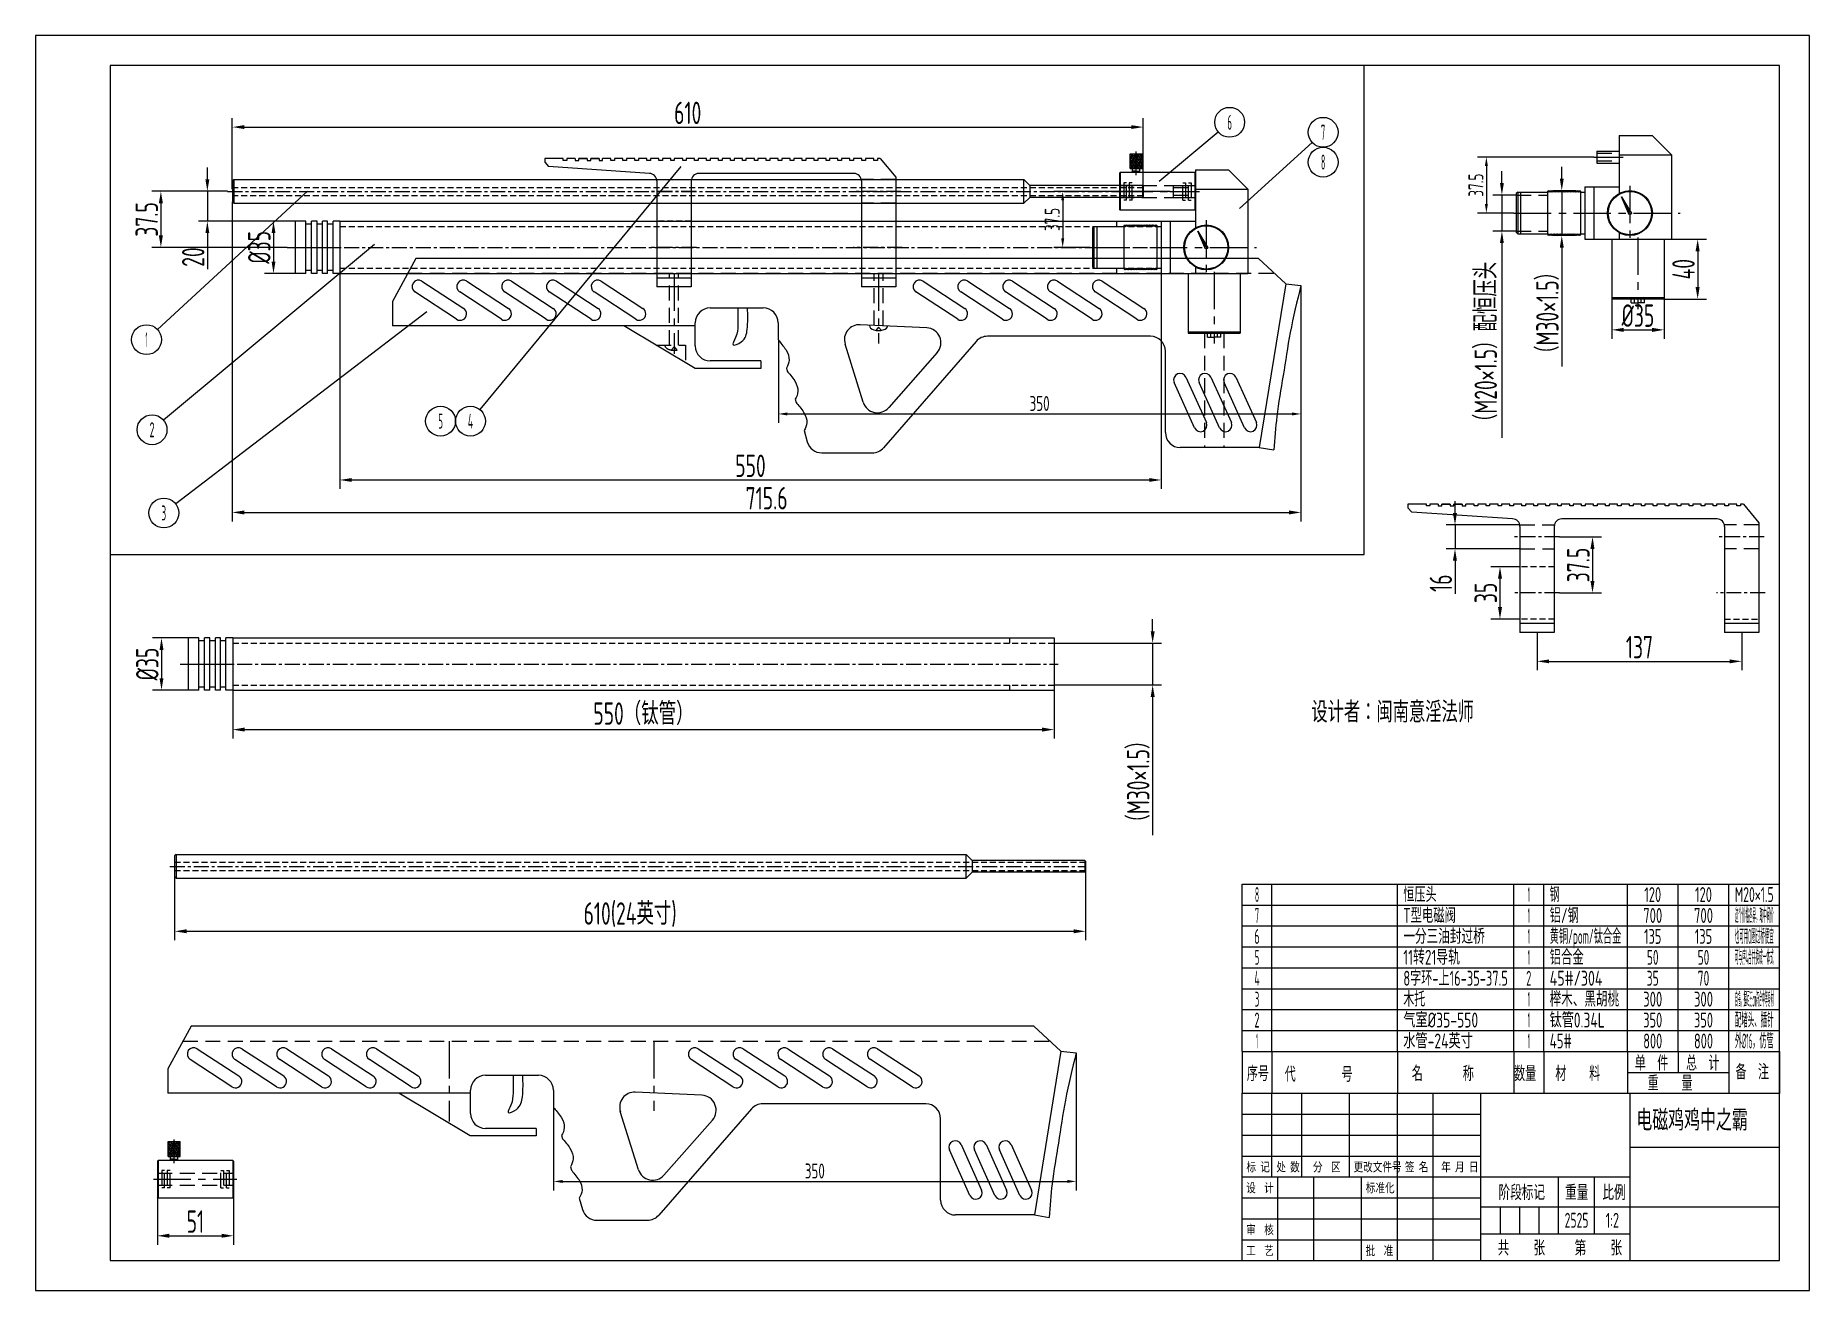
# Model space of a CAD drawing. Header units: millimetres. Extents: x 0 to 1188, y 0 to 840.
import ezdxf
from ezdxf.enums import TextEntityAlignment as Align

# ---------------------------------------------------------------- set-up
doc = ezdxf.new("R2010")
doc.units = ezdxf.units.MM
doc.header["$LTSCALE"] = 20
doc.linetypes.add('F', pattern=[0.75, 0.5, -0.25])
doc.linetypes.add('G', pattern=[2, 1.25, -0.25, 0.25, -0.25])
for name, color, linetype in [('01', 7, 'Continuous'), ('02', 1, 'Continuous'), ('04', 2, 'F'), ('05', 4, 'G'), ('08', 7, 'Continuous'), ('11', 3, 'G'), ('13', 3, 'G')]:
    doc.layers.add(name, color=color, linetype=linetype)
doc.styles.get("Standard").update_dxf_attribs({"font": 'isocp', "width": 0.707, "bigfont": 'intecad.shx'})
doc.dimstyles.new('INTE', dxfattribs={"dimscale": 2, "dimtxt": 7.5, "dimasz": 4, "dimexe": 3, "dimexo": 0, "dimgap": 1, "dimtad": 1, "dimdec": 1, "dimdsep": 46, "dimtxsty": 'Standard', "dimcen": 0, "dimclrd": 1, "dimclre": 1, "dimclrt": 3, "dimaunit": 1, "dimadec": 0, "dimazin": 0, "dimtfac": 1, "dimtdec": 1, "dimtmove": 0, "dimatfit": 0, "dimfxl": 1, "dimtfillclr": 3, "dimarcsym": 0})

msp = doc.modelspace()

# ---------------------------------------------------------------- texts
at = {"layer": '11'}
for s, height, width, p, p2 in [('6', 10, 0.520483, (798.13, 776.91), (801.25, 776.91)), ('7', 10, 0.514182, (860.86, 770.22), (863.69, 770.22)), ('8', 10, 0.514182, (860.86, 750.22), (863.69, 750.22)), ('1', 10, 0.404, (73.66, 631.41), (75.08, 631.41)), ('5', 10, 0.527686, (269.73, 576.87), (272.85, 576.87)), ('4', 10, 0.543846, (289.52, 576.87), (293.06, 576.87)), ('2', 10, 0.562593, (76.35, 571.13), (79.78, 571.13)), ('3', 10, 0.527686, (84.39, 515.41), (87.51, 515.41)), ('8', 10, 0.514182, (816.59, 260), (819.41, 260)), ('恒压头', 10, 0.681037, (916, 260), (938.32, 260)), ('1', 10, 0.404, (999.29, 260), (1000.71, 260)), ('钢', 10, 0.632579, (1014, 260), (1020.68, 260)), ('120', 10, 0.646427, (1077.34, 260), (1088.66, 260)), ('120', 10, 0.646427, (1111.34, 260), (1122.66, 260)), ('M20×1.5', 10, 0.544287, (1138, 260), (1164, 260)), ('7', 10, 0.514182, (816.59, 246), (819.41, 246)), ('T型电磁阀', 10, 0.686304, (916, 246), (951.17, 246)), ('1', 10, 0.404, (999.29, 246), (1000.71, 246)), ('铝/钢', 10, 0.68188, (1014, 246), (1033.55, 246)), ('700', 10, 0.652637, (1076.63, 246), (1089.37, 246)), ('700', 10, 0.652637, (1110.63, 246), (1123.37, 246)), ('这个价格各异，取中间价', 10, 0.213174, (1138, 246), (1164, 246)), ('6', 10, 0.600695, (816.2, 232), (819.8, 232)), ('一分三油封过桥', 10, 0.698613, (916, 232), (970.53, 232)), ('1', 10, 0.404, (999.29, 232), (1000.71, 232)), ('黄铜/pom/钛合金', 10, 0.518607, (1014, 232), (1062, 232)), ('135', 10, 0.647801, (1077.2, 232), (1088.8, 232)), ('135', 10, 0.647801, (1111.2, 232), (1122.8, 232)), ('也可用O圈过桥便宜', 10, 0.270416, (1138, 232), (1164, 232)), ('5', 10, 0.527686, (816.44, 218), (819.56, 218)), ('11转21导轨', 10, 0.68777, (916, 218), (953.93, 218)), ('1', 10, 0.404, (999.29, 218), (1000.71, 218)), ('铝合金', 10, 0.685397, (1014, 218), (1036.85, 218)), ('50', 10, 0.622213, (1079.11, 218), (1086.89, 218)), ('50', 10, 0.622213, (1113.11, 218), (1120.89, 218)), ('可与序4合并换成一体式', 10, 0.218623, (1138, 218), (1164, 218)), ('4', 10, 0.543846, (816.23, 204), (819.77, 204)), ('8字环-上16-35-37.5', 10, 0.634935, (916, 204), (986, 204)), ('2', 10, 0.562593, (998.28, 204), (1001.72, 204)), ('45#/304', 10, 0.686408, (1014, 204), (1049.35, 204)), ('35', 10, 0.624881, (1078.97, 204), (1087.03, 204)), ('70', 10, 0.622213, (1113.11, 204), (1120.89, 204)), ('3', 10, 0.527686, (816.44, 190), (819.56, 190)), ('木托', 10, 0.682621, (916, 190), (930.66, 190)), ('1', 10, 0.404, (999.29, 190), (1000.71, 190)), ('榉木、黑胡桃', 10, 0.702058, (1014, 190), (1060.49, 190)), ('300', 10, 0.652637, (1076.63, 190), (1089.37, 190)), ('300', 10, 0.652637, (1110.63, 190), (1123.37, 190)), ('自撸，握距35cm符合中等身材', 10, 0.172436, (1138, 190), (1164, 190)), ('2', 10, 0.562593, (816.28, 176), (819.72, 176)), ('气室%%C35-550', 10, 0.698786, (916, 176), (966.12, 176)), ('1', 10, 0.404, (999.29, 176), (1000.71, 176)), ('钛管0.34L', 10, 0.700792, (1014, 176), (1050.95, 176)), ('350', 10, 0.652637, (1076.63, 176), (1089.37, 176)), ('350', 10, 0.652637, (1110.63, 176), (1123.37, 176)), ('配堵头、插针', 10, 0.39315, (1138, 176), (1164, 176)), ('1', 10, 0.404, (817.29, 162), (818.71, 162)), ('水管-24英寸', 10, 0.704028, (916, 162), (962.52, 162)), ('1', 10, 0.404, (999.29, 162), (1000.71, 162)), ('45#', 10, 0.659867, (1014, 162), (1028.85, 162)), ('800', 10, 0.652637, (1076.63, 162), (1089.37, 162)), ('800', 10, 0.652637, (1110.63, 162), (1123.37, 162)), ('外%%c16，仿管', 10, 0.404593, (1138, 162), (1164, 162)), ('电磁鸡鸡中之霸', 14, 0.691723, (1072, 107), (1146.69, 107)), ('2525', 10, 0.594481, (1024, 42), (1040, 42)), ('1:2', 10, 0.63179, (1051.55, 42), (1060.45, 42))]:
    msp.add_text(s, height=height, dxfattribs=dict(at, width=width)).set_placement(p, p2, align=Align.FIT)
at = {"layer": '11', "insert": (854.42, 380.13), "char_height": 14, "attachment_point": 7}
msp.add_mtext('设计者：闽南意淫法师', dxfattribs=at)

# ---------------------------------------------------------------- blocks, each defined once
blk = doc.blocks.new('*U1', base_point=(-44.58, 177.6))
at = {"layer": '01'}
for p, q in [((-224.58, 233.6), (-44.58, 233.6)), ((-224.58, 177.6), (-224.58, 233.6)), ((-214.58, 205.6), (-214.58, 233.6)), ((-204.58, 205.6), (-204.58, 233.6)), ((-188.58, 205.6), (-188.58, 233.6)), ((-172.58, 177.6), (-172.58, 233.6)), ((-160.58, 177.6), (-160.58, 233.6)), ((-144.58, 177.6), (-144.58, 233.6)), ((-94.58, 177.6), (-94.58, 233.6)), ((-44.58, 177.6), (-44.58, 233.6)), ((-94.58, 215.6), (-44.58, 215.6)), ((-224.58, 205.6), (-94.58, 205.6)), ((-212.58, 177.6), (-212.58, 205.6)), ((-200.58, 177.6), (-200.58, 205.6)), ((-184.58, 177.6), (-184.58, 205.6)), ((-118.58, 186.6), (-118.58, 205.6)), ((-106.58, 186.6), (-106.58, 205.6)), ((-144.58, 195.6), (-44.58, 195.6)), ((-144.58, 186.6), (-94.58, 186.6)), ((-224.58, 177.6), (-44.58, 177.6))]:
    blk.add_line(p, q, dxfattribs=at)
at = {"layer": '02'}
for p, q in [((-224.58, 226.6), (-144.58, 226.6)), ((-224.58, 219.6), (-144.58, 219.6)), ((-224.58, 212.6), (-144.58, 212.6)), ((-224.58, 198.6), (-144.58, 198.6)), ((-224.58, 191.6), (-144.58, 191.6)), ((-138.08, 186.6), (-138.08, 195.6)), ((-131.58, 186.6), (-131.58, 195.6)), ((-125.08, 186.6), (-125.08, 195.6)), ((-224.58, 184.6), (-144.58, 184.6))]:
    blk.add_line(p, q, dxfattribs=at)
at = {"layer": '13', "width": 0.707}
for s, height, p in [('标 记', 3.5, (-223.12, 207.11)), ('处 数', 3.5, (-213.12, 207.11)), ('分  区', 3.5, (-200.86, 207.11)), ('更改文件号', 3.5, (-187.25, 207.11)), ('签 名', 3.5, (-170.06, 207.11)), ('年 月 日', 3.5, (-157.91, 207.11)), ('设  计', 3.5, (-223.22, 200.11)), ('标准化', 3.5, (-183.16, 200.11)), ('阶段标记', 5, (-138.7, 197.87)), ('重量', 5, (-116.41, 197.87)), ('比例', 5, (-103.94, 197.87)), ('审  核', 3.5, (-223.22, 186.11)), ('共    张', 5, (-138.99, 179.3)), ('第    张', 5, (-113.21, 179.3)), ('工  艺', 3.5, (-223.22, 179.11)), ('批  准', 3.5, (-183.22, 179.11))]:
    blk.add_text(s, height=height, dxfattribs=at).set_placement(p)
blk = doc.blocks.new('*U2')
at = {"layer": '04'}
blk.add_blockref('*U1', (0, 0), dxfattribs=at)
blk = doc.blocks.new('*U3')
at = {"layer": '01'}
for points in [[(584, 410), (25, 410)], [(25, 410), (25, 10)], [(584, 10), (584, 410)], [(25, 10), (584, 10)]]:
    blk.add_lwpolyline(points, dxfattribs=at)
at = {"layer": '02'}
for points in [[(594, 420), (0, 420)], [(0, 420), (0, 0)], [(594, 0), (594, 420)], [(0, 0), (594, 0)]]:
    blk.add_lwpolyline(points, dxfattribs=at)
blk = doc.blocks.new('*U7')
at = {"layer": '01'}
for p, q in [((0, 0), (-1, -1)), ((0, 0), (0, -16)), ((-1, -1), (-1, -15)), ((0, -16), (-1, -15))]:
    blk.add_line(p, q, dxfattribs=at)
blk = doc.blocks.new('*U8')
at = {"layer": '01'}
for p, q in [((0, 0), (0, -8)), ((0, 0), (0.5, -0.5)), ((0, -8), (0.5, -7.5)), ((0.5, -0.5), (0.5, -7.5))]:
    blk.add_line(p, q, dxfattribs=at)
blk = doc.blocks.new('A$C62022ABA')
at = {"ltscale": 0.4}
for p, q in [((4.2, 16), (533.2, 16)), ((4.2, 0), (533.2, 0))]:
    blk.add_line(p, q, dxfattribs=at)
for p, q in [((533.2, 0), (533.2, 16)), ((533.2, 16), (537.2, 12)), ((612.7, 12), (537.2, 12)), ((537.2, 12), (537.2, 4)), ((533.2, 0), (537.2, 4)), ((612.7, 4), (537.2, 4))]:
    blk.add_line(p, q)
at = {"layer": '04', "color": 2, "linetype": 'F', "ltscale": 0.4}
for p, q in [((3.2, 10.7), (613.2, 10.7)), ((3.2, 5.2), (613.2, 5.2))]:
    blk.add_line(p, q, dxfattribs=at)
at = {"layer": '05', "color": 4, "linetype": 'G', "ltscale": 0.4}
blk.add_line((0, 8), (613.2, 8), dxfattribs=at)
for name, p in [('*U7', (4.2, 16)), ('*U8', (612.7, 12))]:
    blk.add_blockref(name, p)
blk = doc.blocks.new('*U13')
at = {"layer": '01'}
for p, q in [((0, 0), (-0.5, -0.5)), ((0, 0), (0, -25.2)), ((-0.5, -0.5), (-0.5, -24.7)), ((0, -25.2), (-0.5, -24.7))]:
    blk.add_line(p, q, dxfattribs=at)
blk = doc.blocks.new('*U14')
at = {"layer": '01'}
for p, q in [((0, 0), (0, -25.2)), ((0, 0), (0.5, -0.5)), ((0.5, -0.5), (0.5, -24.7)), ((0, -25.2), (0.5, -24.7))]:
    blk.add_line(p, q, dxfattribs=at)
blk = doc.blocks.new('A$C785204DF')
h = blk.add_hatch()
h.set_pattern_fill('NET3', color=256, scale=0.5, angle=6.7532, style=0)
h.set_pattern_definition([(6.75318, (-895.5212, -859.2463), (-0.1866781, 1.5764858), []), (66.75318, (-895.5212, -859.2463), (-1.4586158, 0.626575), []), (126.75318, (-895.5212, -859.2463), (-1.2719377, -0.9499109), [])])
h.paths.add_polyline_path([(14, 37.8), (10, 37.8), (10, 27.8), (14, 27.8)])
h.paths.add_polyline_path([(14, 27.8), (18, 27.8), (18, 37.8), (14, 37.8)])
for p, q in [((10, 27.8), (10, 37.8)), ((10, 37.8), (18, 37.8)), ((18, 27.8), (18, 37.8)), ((53.2, 25.2), (3.2, 25.2)), ((10, 27.8), (18, 27.8)), ((11.5, 25.2), (11.5, 27.8)), ((11.5, 26.5), (16.5, 26.1)), ((11.5, 25.8), (16.5, 26.1)), ((11.5, 25.8), (16.5, 25.4)), ((13.9, 25.2), (16.5, 25.4)), ((16.5, 25.2), (16.5, 27.8)), ((53.2, 0), (3.2, 0))]:
    blk.add_line(p, q)
at = {"layer": '04', "color": 2, "linetype": 'F'}
for p, q in [((2.7, 16.6), (53.7, 16.6)), ((7.4, 18.4), (5.6, 18.4)), ((5.6, 18.4), (5.6, 6.8)), ((7.4, 6.8), (7.4, 18.4)), ((11.2, 18.4), (9.3, 18.4)), ((9.3, 18.4), (9.3, 6.8)), ((11.2, 6.8), (11.2, 18.4)), ((45.2, 6.8), (45.2, 18.4)), ((45.2, 18.4), (47, 18.4)), ((47, 18.4), (47, 6.8)), ((48.9, 6.8), (48.9, 18.4)), ((48.9, 18.4), (50.8, 18.4)), ((50.8, 18.4), (50.8, 6.8)), ((2.7, 8.6), (53.7, 8.6)), ((7.4, 6.8), (5.6, 6.8)), ((11.2, 6.8), (9.3, 6.8)), ((45.2, 6.8), (47, 6.8)), ((48.9, 6.8), (50.8, 6.8))]:
    blk.add_line(p, q, dxfattribs=at)
at = {"layer": '05', "color": 4, "linetype": 'G'}
for p, q in [((14, 23.4), (14, 39.3)), ((0, 12.6), (55.9, 12.6))]:
    blk.add_line(p, q, dxfattribs=at)
for name, p in [('*U13', (3.2, 25.2)), ('*U14', (53.2, 25.2))]:
    blk.add_blockref(name, p)
blk = doc.blocks.new('*D20')
at = {"layer": '08', "color": 1, "lineweight": -2}
for p, q in [((131.8, 728.7), (131.8, 514.8)), ((847.4, 672.7), (847.4, 514.8)), ((139.8, 520.8), (839.4, 520.8))]:
    blk.add_line(p, q, dxfattribs=at)
at = {"layer": '08', "color": 1}
for points in [[(139.8, 522.1), (139.8, 519.4), (131.8, 520.8)], [(839.4, 522.1), (839.4, 519.4), (847.4, 520.8)]]:
    blk.add_solid(points, dxfattribs=at)
at = {"layer": 'Defpoints', "color": 0}
for p in [(131.8, 728.7), (847.4, 672.7), (847.4, 520.8)]:
    blk.add_point(p, dxfattribs=at)
at = {"layer": '08', "color": 3, "insert": (489.6, 530.3), "char_height": 15, "attachment_point": 5}
blk.add_mtext('715.6', dxfattribs=at)
blk = doc.blocks.new('*D21')
at = {"layer": '08', "color": 1, "lineweight": -2}
for p, q in [((109.1, 735.7), (78, 735.7)), ((84, 727.7), (84, 706.2)), ((168.5, 698.2), (78, 698.2))]:
    blk.add_line(p, q, dxfattribs=at)
at = {"layer": '08', "color": 1}
for points in [[(82.6, 727.7), (85.3, 727.7), (84, 735.7)], [(82.6, 706.2), (85.3, 706.2), (84, 698.2)]]:
    blk.add_solid(points, dxfattribs=at)
at = {"layer": 'Defpoints', "color": 0}
for p in [(109.1, 735.7), (84, 698.2), (168.5, 698.2)]:
    blk.add_point(p, dxfattribs=at)
at = {"layer": '08', "color": 3, "insert": (74.5, 716.9), "char_height": 15, "attachment_point": 5, "rotation": 90}
blk.add_mtext('37.5', dxfattribs=at)
blk = doc.blocks.new('*D22')
at = {"layer": '08', "color": 1, "lineweight": -2}
for p, q in [((203.8, 680.7), (203.8, 536.5)), ((753.8, 680.7), (753.8, 536.5)), ((211.8, 542.5), (745.8, 542.5))]:
    blk.add_line(p, q, dxfattribs=at)
at = {"layer": '08', "color": 1}
for points in [[(211.8, 543.8), (211.8, 541.2), (203.8, 542.5)], [(745.8, 543.8), (745.8, 541.2), (753.8, 542.5)]]:
    blk.add_solid(points, dxfattribs=at)
at = {"layer": 'Defpoints', "color": 0}
for p in [(203.8, 680.7), (753.8, 680.7), (753.8, 542.5)]:
    blk.add_point(p, dxfattribs=at)
at = {"layer": '08', "color": 3, "insert": (478.8, 552), "char_height": 15, "attachment_point": 5}
blk.add_mtext('550', dxfattribs=at)
blk = doc.blocks.new('*D23')
at = {"layer": '08', "color": 1, "lineweight": -2}
for p, q in [((173.8, 715.7), (153.4, 715.7)), ((159.4, 707.7), (159.4, 688.7)), ((173.8, 680.7), (153.4, 680.7))]:
    blk.add_line(p, q, dxfattribs=at)
at = {"layer": '08', "color": 1}
for points in [[(158.1, 707.7), (160.7, 707.7), (159.4, 715.7)], [(158.1, 688.7), (160.7, 688.7), (159.4, 680.7)]]:
    blk.add_solid(points, dxfattribs=at)
at = {"layer": 'Defpoints', "color": 0}
for p in [(173.8, 715.7), (159.4, 680.7), (173.8, 680.7)]:
    blk.add_point(p, dxfattribs=at)
at = {"layer": '08', "color": 3, "insert": (149.9, 698.2), "char_height": 15, "attachment_point": 5, "rotation": 90}
blk.add_mtext('%%C35', dxfattribs=at)
blk = doc.blocks.new('*D24')
at = {"layer": '08', "color": 1, "lineweight": -2}
for p, q in [((131.8, 737.2), (131.8, 784.7)), ((741.8, 733.7), (741.8, 784.7)), ((139.8, 778.7), (733.8, 778.7))]:
    blk.add_line(p, q, dxfattribs=at)
at = {"layer": '08', "color": 1}
for points in [[(139.8, 780), (139.8, 777.4), (131.8, 778.7)], [(733.8, 780), (733.8, 777.4), (741.8, 778.7)]]:
    blk.add_solid(points, dxfattribs=at)
at = {"layer": 'Defpoints', "color": 0}
for p in [(741.8, 778.7), (131.8, 737.2), (741.8, 733.7)]:
    blk.add_point(p, dxfattribs=at)
at = {"layer": '08', "color": 3, "insert": (436.8, 788.2), "char_height": 15, "attachment_point": 5}
blk.add_mtext('610', dxfattribs=at)
blk = doc.blocks.new('*D25')
at = {"layer": '08', "color": 7, "lineweight": -2}
for p, q in [((945, 473.4), (945, 381.4)), ((595.1, 436.8), (595.1, 381.4)), ((601.1, 387.4), (939, 387.4))]:
    blk.add_line(p, q, dxfattribs=at)
at = {"layer": '08', "color": 7}
for points in [[(601.1, 388.4), (601.1, 386.4), (595.1, 387.4)], [(939, 388.4), (939, 386.4), (945, 387.4)]]:
    blk.add_solid(points, dxfattribs=at)
at = {"layer": 'Defpoints', "color": 0}
for p in [(945, 473.4), (595.1, 436.8), (945, 387.4)]:
    blk.add_point(p, dxfattribs=at)
at = {"layer": '08', "color": 7, "insert": (770, 394.4), "char_height": 10, "attachment_point": 5}
blk.add_mtext('350', dxfattribs=at)
blk = doc.blocks.new('*D35')
at = {"layer": '08', "color": 1, "lineweight": -2}
for p, q in [((115.1, 743.7), (115.1, 751.7)), ((128.6, 735.7), (109.1, 735.7)), ((115.1, 735.7), (115.1, 715.7)), ((153.4, 715.7), (109.1, 715.7)), ((115.1, 707.7), (115.1, 683.7))]:
    blk.add_line(p, q, dxfattribs=at)
at = {"layer": '08', "color": 1}
for points in [[(113.8, 743.7), (116.4, 743.7), (115.1, 735.7)], [(113.8, 707.7), (116.4, 707.7), (115.1, 715.7)]]:
    blk.add_solid(points, dxfattribs=at)
at = {"layer": 'Defpoints', "color": 0}
for p in [(128.6, 735.7), (115.1, 715.7), (153.4, 715.7)]:
    blk.add_point(p, dxfattribs=at)
at = {"layer": '08', "color": 3, "insert": (105.6, 691.7), "char_height": 15, "attachment_point": 5, "rotation": 90}
blk.add_mtext('20', dxfattribs=at)
blk = doc.blocks.new('A$C361802EB')
for p, q in [((12.3, 86), (0, 86)), ((0, 86), (0, 83.5)), ((0, 83.5), (2.5, 80.6)), ((12.3, 84.7), (12.3, 86)), ((14.7, 84.7), (12.3, 84.7)), ((20.3, 86), (14.7, 86)), ((14.7, 86), (14.7, 84.7)), ((20.3, 86), (20.3, 84.7)), ((20.3, 84.7), (22.7, 84.7)), ((28.3, 86), (22.7, 86)), ((22.7, 86), (28.3, 86)), ((22.7, 84.7), (22.7, 86)), ((28.3, 86), (28.3, 84.7)), ((28.3, 84.7), (30.7, 84.7)), ((36.3, 86), (30.7, 86)), ((30.7, 86), (36.3, 86)), ((30.7, 84.7), (30.7, 86)), ((36.3, 86), (36.3, 84.7)), ((36.3, 84.7), (38.7, 84.7)), ((44.3, 86), (38.7, 86)), ((38.7, 84.7), (38.7, 86)), ((44.3, 84.7), (44.3, 86)), ((46.7, 84.7), (44.3, 84.7)), ((52.3, 86), (46.7, 86)), ((46.7, 86), (46.7, 84.7)), ((52.3, 84.7), (52.3, 86)), ((54.7, 84.7), (52.3, 84.7)), ((60.3, 86), (54.7, 86)), ((54.7, 86), (54.7, 84.7)), ((60.3, 84.7), (60.3, 86)), ((62.7, 84.7), (60.3, 84.7)), ((68.3, 86), (62.7, 86)), ((62.7, 86), (62.7, 84.7)), ((68.3, 84.7), (68.3, 86)), ((70.7, 84.7), (68.3, 84.7)), ((76.3, 86), (70.7, 86)), ((70.7, 86), (70.7, 84.7)), ((76.3, 84.7), (76.3, 86)), ((78.7, 84.7), (76.3, 84.7)), ((84.3, 86), (78.7, 86)), ((78.7, 86), (78.7, 84.7)), ((84.3, 84.7), (84.3, 86)), ((86.7, 84.7), (84.3, 84.7)), ((92.3, 86), (86.7, 86)), ((86.7, 86), (86.7, 84.7)), ((92.3, 84.7), (92.3, 86)), ((94.7, 84.7), (92.3, 84.7)), ((100.3, 86), (94.7, 86)), ((94.7, 86), (94.7, 84.7)), ((100.3, 84.7), (100.3, 86)), ((102.7, 84.7), (100.3, 84.7)), ((108.3, 86), (102.7, 86)), ((102.7, 86), (102.7, 84.7)), ((108.3, 84.7), (108.3, 86)), ((110.7, 84.7), (108.3, 84.7)), ((116.3, 86), (110.7, 86)), ((110.7, 86), (110.7, 84.7)), ((116.3, 84.7), (116.3, 86)), ((118.7, 84.7), (116.3, 84.7)), ((124.3, 86), (118.7, 86)), ((118.7, 86), (118.7, 84.7)), ((124.3, 84.7), (124.3, 86)), ((126.7, 84.7), (124.3, 84.7)), ((132.3, 86), (126.7, 86)), ((126.7, 86), (126.7, 84.7)), ((132.3, 84.7), (132.3, 86)), ((134.7, 84.7), (132.3, 84.7)), ((140.3, 86), (134.7, 86)), ((134.7, 86), (134.7, 84.7)), ((140.3, 84.7), (140.3, 86)), ((142.7, 84.7), (140.3, 84.7)), ((148.3, 86), (142.7, 86)), ((142.7, 86), (142.7, 84.7)), ((148.3, 84.7), (148.3, 86)), ((150.7, 84.7), (148.3, 84.7)), ((156.3, 86), (150.7, 86)), ((150.7, 86), (150.7, 84.7)), ((156.3, 84.7), (156.3, 86)), ((158.7, 84.7), (156.3, 84.7)), ((164.3, 86), (158.7, 86)), ((158.7, 86), (158.7, 84.7)), ((164.3, 84.7), (164.3, 86)), ((166.7, 84.7), (164.3, 84.7)), ((172.3, 86), (166.7, 86)), ((166.7, 86), (166.7, 84.7)), ((172.3, 84.7), (172.3, 86)), ((174.7, 84.7), (172.3, 84.7)), ((180.3, 86), (174.7, 86)), ((174.7, 86), (174.7, 84.7)), ((180.3, 84.7), (180.3, 86)), ((182.7, 84.7), (180.3, 84.7)), ((188.3, 86), (182.7, 86)), ((182.7, 86), (182.7, 84.7)), ((188.3, 84.7), (188.3, 86)), ((190.7, 84.7), (188.3, 84.7)), ((196.3, 86), (190.7, 86)), ((190.7, 86), (190.7, 84.7)), ((196.3, 84.7), (196.3, 86)), ((198.7, 84.7), (196.3, 84.7)), ((204.3, 86), (198.7, 86)), ((198.7, 86), (198.7, 84.7)), ((204.3, 84.7), (204.3, 86)), ((206.7, 84.7), (204.3, 84.7)), ((212.3, 86), (206.7, 86)), ((206.7, 86), (206.7, 84.7)), ((212.3, 84.7), (212.3, 86)), ((214.7, 84.7), (212.3, 84.7)), ((220.3, 86), (214.7, 86)), ((214.7, 86), (214.7, 84.7)), ((220.3, 84.7), (220.3, 86)), ((222.7, 84.7), (220.3, 84.7)), ((224.6, 86), (222.7, 86)), ((222.7, 86), (222.7, 84.7)), ((224.6, 86), (235, 73.4)), ((70, 76), (2.5, 80.6)), ((207, 76), (103, 76)), ((235, 73.4), (235, 0)), ((75, 71), (75, 0)), ((98, 71), (98, 0)), ((212, 71), (212, 0))]:
    blk.add_line(p, q)
at = {"ltscale": 0.4}
for p, q in [((98, 6), (75, 6)), ((98, 0), (75, 0)), ((235, 6), (212, 6)), ((235, 0), (212, 0))]:
    blk.add_line(p, q, dxfattribs=at)
for centre, start, end in [((70, 71), 0, 90), ((103, 71), 90, 180), ((207, 71), 0, 90)]:
    blk.add_arc(centre, 5, start, end)
at = {"layer": '04', "color": 2, "linetype": 'F'}
for p, q in [((74.9, 72), (98.1, 72)), ((235, 72), (211.9, 72)), ((75, 56), (98, 56)), ((235, 56), (212, 56))]:
    blk.add_line(p, q, dxfattribs=at)
at = {"layer": '04', "color": 2, "linetype": 'F', "ltscale": 0.4}
for p, q in [((98, 44), (75, 44)), ((98, 9), (75, 9)), ((212, 9), (235, 9))]:
    blk.add_line(p, q, dxfattribs=at)
at = {"layer": '05', "color": 4, "linetype": 'G', "ltscale": 0.4}
for p, q in [((101.4, 64), (70.7, 64)), ((238.5, 64), (207, 64)), ((101.5, 26.5), (70.8, 26.5)), ((239.2, 26.5), (206.5, 26.5))]:
    blk.add_line(p, q, dxfattribs=at)
blk = doc.blocks.new('*U40')
at = {"layer": '01'}
for p, q in [((0, 0), (-1, -1)), ((0, 0), (0, -28)), ((-1, -1), (-1, -27)), ((0, -28), (-1, -27))]:
    blk.add_line(p, q, dxfattribs=at)
blk = doc.blocks.new('*D41')
at = {"layer": '08', "color": 7, "lineweight": -2}
for p, q in [((1096.6, 755.7), (1018.7, 755.7)), ((1024.7, 749.7), (1024.7, 724.2)), ((1043.1, 718.2), (1018.7, 718.2))]:
    blk.add_line(p, q, dxfattribs=at)
at = {"layer": '08', "color": 7}
for points in [[(1023.7, 749.7), (1025.7, 749.7), (1024.7, 755.7)], [(1023.7, 724.2), (1025.7, 724.2), (1024.7, 718.2)]]:
    blk.add_solid(points, dxfattribs=at)
at = {"layer": 'Defpoints', "color": 0}
for p in [(1096.6, 755.7), (1024.7, 718.2), (1043.1, 718.2)]:
    blk.add_point(p, dxfattribs=at)
at = {"layer": '08', "color": 7, "insert": (1017.7, 736.9), "char_height": 10, "attachment_point": 5, "rotation": 90}
blk.add_mtext('37.5', dxfattribs=at)
blk = doc.blocks.new('A$C12261FFB')
at = {"layer": '01', "color": 7, "linetype": 'Continuous'}
for p, q in [((12.6, 35), (5.3, 35)), ((5.3, 35), (5.3, 0)), ((12.6, 0), (12.6, 35)), ((16.3, 33), (12.6, 33)), ((20, 35), (16.3, 35)), ((16.3, 0), (16.3, 35)), ((20, 0), (20, 35)), ((23.7, 33), (20, 33)), ((27, 35), (23.7, 35)), ((23.7, 0), (23.7, 35)), ((27, 0), (27, 35)), ((30.7, 33), (27, 33)), ((35.3, 35), (30.7, 35)), ((30.7, 0), (30.7, 35)), ((16.3, 2), (12.6, 2)), ((23.7, 2), (20, 2)), ((30.7, 2), (27, 2)), ((12.6, 0), (5.3, 0)), ((20, 0), (16.3, 0)), ((27, 0), (23.7, 0)), ((35.3, 0), (30.7, 0))]:
    blk.add_line(p, q, dxfattribs=at)
at = {"layer": '05', "color": 4, "linetype": 'G'}
blk.add_line((0, 17.5), (41.5, 17.5), dxfattribs=at)
blk = doc.blocks.new('A$C19230519')
at = {"layer": '01'}
blk.add_line((35.3, 35), (35.3, 0), dxfattribs=at)
blk.add_blockref('A$C12261FFB', (0, 0), dxfattribs=at)
blk = doc.blocks.new('A$C1B875900')
at = {"ltscale": 0.4}
for p, q in [((35.3, 35), (585.3, 35)), ((35.3, 0), (585.3, 0))]:
    blk.add_line(p, q, dxfattribs=at)
for p, q in [((35.3, 35), (35.3, 0)), ((585.3, 35), (585.3, 0))]:
    blk.add_line(p, q)
at = {"layer": '04', "color": 2, "linetype": 'F', "ltscale": 0.4}
for p, q in [((35.3, 31.5), (585.3, 31.5)), ((35.3, 3.5), (585.3, 3.5))]:
    blk.add_line(p, q, dxfattribs=at)
at = {"layer": '04', "color": 2, "linetype": 'F'}
for p, q in [((555.3, 35), (555.3, 31.5)), ((555.3, 3.5), (555.3, 0))]:
    blk.add_line(p, q, dxfattribs=at)
at = {"layer": '05', "color": 4, "linetype": 'G', "ltscale": 0.4}
blk.add_line((22.2, 17.5), (588, 17.5), dxfattribs=at)
at = {"layer": '01'}
blk.add_blockref('A$C19230519', (0, 0), dxfattribs=at)
blk = doc.blocks.new('*D44')
at = {"layer": '08', "color": 1, "lineweight": -2}
for p, q in [((994.1, 484.4), (974.7, 484.4)), ((980.7, 476.4), (980.7, 457.4)), ((994.1, 449.4), (974.7, 449.4))]:
    blk.add_line(p, q, dxfattribs=at)
at = {"layer": '08', "color": 1}
for points in [[(979.4, 476.4), (982.1, 476.4), (980.7, 484.4)], [(979.4, 457.4), (982.1, 457.4), (980.7, 449.4)]]:
    blk.add_solid(points, dxfattribs=at)
at = {"layer": 'Defpoints', "color": 0}
for p in [(994.1, 484.4), (980.7, 449.4), (994.1, 449.4)]:
    blk.add_point(p, dxfattribs=at)
at = {"layer": '08', "color": 3, "insert": (971.2, 466.9), "char_height": 15, "attachment_point": 5, "rotation": 90}
blk.add_mtext('35', dxfattribs=at)
blk = doc.blocks.new('*D45')
at = {"layer": '08', "color": 1, "lineweight": -2}
for p, q in [((950.6, 520.4), (950.6, 528.4)), ((994, 512.4), (944.6, 512.4)), ((950.6, 512.4), (950.6, 496.4)), ((994.1, 496.4), (944.6, 496.4)), ((950.6, 488.4), (950.6, 466.3))]:
    blk.add_line(p, q, dxfattribs=at)
at = {"layer": '08', "color": 1}
for points in [[(949.2, 520.4), (951.9, 520.4), (950.6, 512.4)], [(949.2, 488.4), (951.9, 488.4), (950.6, 496.4)]]:
    blk.add_solid(points, dxfattribs=at)
at = {"layer": 'Defpoints', "color": 0}
for p in [(994, 512.4), (950.6, 496.4), (994.1, 496.4)]:
    blk.add_point(p, dxfattribs=at)
at = {"layer": '08', "color": 3, "insert": (941.1, 473.4), "char_height": 15, "attachment_point": 5, "rotation": 90}
blk.add_mtext('16', dxfattribs=at)
blk = doc.blocks.new('*D46')
at = {"layer": '08', "color": 1, "lineweight": -2}
for p, q in [((1020.5, 504.4), (1048.7, 504.4)), ((1042.7, 496.4), (1042.7, 474.9)), ((1020.6, 466.9), (1048.7, 466.9))]:
    blk.add_line(p, q, dxfattribs=at)
at = {"layer": '08', "color": 1}
for points in [[(1041.3, 496.4), (1044, 496.4), (1042.7, 504.4)], [(1041.3, 474.9), (1044, 474.9), (1042.7, 466.9)]]:
    blk.add_solid(points, dxfattribs=at)
at = {"layer": 'Defpoints', "color": 0}
for p in [(1020.5, 504.4), (1020.6, 466.9), (1042.7, 466.9)]:
    blk.add_point(p, dxfattribs=at)
at = {"layer": '08', "color": 3, "insert": (1033.2, 485.6), "char_height": 15, "attachment_point": 5, "rotation": 90}
blk.add_mtext('37.5', dxfattribs=at)
blk = doc.blocks.new('*D47')
at = {"layer": '08', "color": 1, "lineweight": -2}
for p, q in [((1005.6, 440.4), (1005.6, 415.1)), ((1142.6, 440.4), (1142.6, 415.1)), ((1013.6, 421.1), (1134.6, 421.1))]:
    blk.add_line(p, q, dxfattribs=at)
at = {"layer": '08', "color": 1}
for points in [[(1013.6, 422.4), (1013.6, 419.8), (1005.6, 421.1)], [(1134.6, 422.4), (1134.6, 419.8), (1142.6, 421.1)]]:
    blk.add_solid(points, dxfattribs=at)
at = {"layer": 'Defpoints', "color": 0}
for p in [(1005.6, 440.4), (1142.6, 440.4), (1142.6, 421.1)]:
    blk.add_point(p, dxfattribs=at)
at = {"layer": '08', "color": 3, "insert": (1074.1, 430.6), "char_height": 15, "attachment_point": 5}
blk.add_mtext('137', dxfattribs=at)
blk = doc.blocks.new('*D48')
at = {"layer": '08', "color": 1, "lineweight": -2}
for p, q in [((1055.6, 663.6), (1055.6, 637)), ((1090.6, 663.6), (1090.6, 637)), ((1063.6, 643), (1082.6, 643))]:
    blk.add_line(p, q, dxfattribs=at)
at = {"layer": '08', "color": 1}
for points in [[(1063.6, 644.3), (1063.6, 641.6), (1055.6, 643)], [(1082.6, 644.3), (1082.6, 641.6), (1090.6, 643)]]:
    blk.add_solid(points, dxfattribs=at)
at = {"layer": 'Defpoints', "color": 0}
for p in [(1055.6, 663.6), (1090.6, 663.6), (1090.6, 643)]:
    blk.add_point(p, dxfattribs=at)
at = {"layer": '08', "color": 3, "insert": (1073.1, 652.5), "char_height": 15, "attachment_point": 5}
blk.add_mtext('%%c35', dxfattribs=at)
blk = doc.blocks.new('*D49')
at = {"layer": '08', "color": 1, "lineweight": -2}
for p, q in [((1095.6, 703.6), (1119.1, 703.6)), ((1113.1, 695.6), (1113.1, 671.6)), ((1090.6, 663.6), (1119.1, 663.6))]:
    blk.add_line(p, q, dxfattribs=at)
at = {"layer": '08', "color": 1}
for points in [[(1111.7, 695.6), (1114.4, 695.6), (1113.1, 703.6)], [(1111.7, 671.6), (1114.4, 671.6), (1113.1, 663.6)]]:
    blk.add_solid(points, dxfattribs=at)
at = {"layer": 'Defpoints', "color": 0}
for p in [(1095.6, 703.6), (1090.6, 663.6), (1113.1, 663.6)]:
    blk.add_point(p, dxfattribs=at)
at = {"layer": '08', "color": 3, "insert": (1103.6, 683.6), "char_height": 15, "attachment_point": 5, "rotation": 90}
blk.add_mtext('40', dxfattribs=at)
blk = doc.blocks.new('*D50')
at = {"layer": '08', "color": 1, "lineweight": -2}
for p, q in [((93.2, 276.9), (93.2, 234.4)), ((703.2, 280.4), (703.2, 234.4)), ((101.2, 240.4), (695.2, 240.4))]:
    blk.add_line(p, q, dxfattribs=at)
at = {"layer": '08', "color": 1}
for points in [[(101.2, 241.8), (101.2, 239.1), (93.2, 240.4)], [(695.2, 241.8), (695.2, 239.1), (703.2, 240.4)]]:
    blk.add_solid(points, dxfattribs=at)
at = {"layer": 'Defpoints', "color": 0}
for p in [(93.2, 276.9), (703.2, 280.4), (703.2, 240.4)]:
    blk.add_point(p, dxfattribs=at)
at = {"layer": '08', "color": 3, "insert": (398.2, 251.6), "char_height": 15, "attachment_point": 5}
blk.add_mtext('610(24英寸)', dxfattribs=at)
blk = doc.blocks.new('*D51')
at = {"layer": '08', "color": 1, "lineweight": -2}
for p, q in [((132.1, 401.8), (132.1, 369.4)), ((682.1, 401.8), (682.1, 369.4)), ((140.1, 375.4), (674.1, 375.4))]:
    blk.add_line(p, q, dxfattribs=at)
at = {"layer": '08', "color": 1}
for points in [[(140.1, 376.8), (140.1, 374.1), (132.1, 375.4)], [(674.1, 376.8), (674.1, 374.1), (682.1, 375.4)]]:
    blk.add_solid(points, dxfattribs=at)
at = {"layer": 'Defpoints', "color": 0}
for p in [(132.1, 401.8), (682.1, 401.8), (682.1, 375.4)]:
    blk.add_point(p, dxfattribs=at)
at = {"layer": '08', "color": 3, "insert": (407.1, 386), "char_height": 15, "attachment_point": 5}
blk.add_mtext('550（钛管）', dxfattribs=at)
blk = doc.blocks.new('*D52')
at = {"layer": '08', "color": 1, "lineweight": -2}
for p, q in [((748.1, 441.3), (748.1, 449.3)), ((682.1, 433.3), (754.1, 433.3)), ((748.1, 433.3), (748.1, 405.3)), ((682.1, 405.3), (754.1, 405.3)), ((748.1, 397.3), (748.1, 304.7))]:
    blk.add_line(p, q, dxfattribs=at)
at = {"layer": '08', "color": 1}
for points in [[(746.8, 441.3), (749.5, 441.3), (748.1, 433.3)], [(746.8, 397.3), (749.5, 397.3), (748.1, 405.3)]]:
    blk.add_solid(points, dxfattribs=at)
at = {"layer": 'Defpoints', "color": 0}
for p in [(682.1, 433.3), (682.1, 405.3), (748.1, 405.3)]:
    blk.add_point(p, dxfattribs=at)
at = {"layer": '08', "color": 3, "insert": (738.6, 340.6), "char_height": 15, "attachment_point": 5, "rotation": 90}
blk.add_mtext('（M30×1.5）', dxfattribs=at)
blk = doc.blocks.new('*D54')
at = {"layer": '08', "color": 1, "lineweight": -2}
for p, q in [((81.6, 62.4), (81.6, 30.6)), ((132.6, 62.4), (132.6, 30.6)), ((89.6, 36.6), (124.6, 36.6))]:
    blk.add_line(p, q, dxfattribs=at)
at = {"layer": '08', "color": 1}
for points in [[(89.6, 38), (89.6, 35.3), (81.6, 36.6)], [(124.6, 38), (124.6, 35.3), (132.6, 36.6)]]:
    blk.add_solid(points, dxfattribs=at)
at = {"layer": 'Defpoints', "color": 0}
for p in [(81.6, 62.4), (132.6, 62.4), (132.6, 36.6)]:
    blk.add_point(p, dxfattribs=at)
at = {"layer": '08', "color": 3, "insert": (107.1, 46.1), "char_height": 15, "attachment_point": 5}
blk.add_mtext('51', dxfattribs=at)
blk = doc.blocks.new('*D55')
at = {"layer": '08', "color": 1, "lineweight": -2}
for p, q in [((102.1, 436.8), (78.4, 436.8)), ((84.4, 428.8), (84.4, 409.8)), ((102.1, 401.8), (78.4, 401.8))]:
    blk.add_line(p, q, dxfattribs=at)
at = {"layer": '08', "color": 1}
for points in [[(83.1, 428.8), (85.7, 428.8), (84.4, 436.8)], [(83.1, 409.8), (85.7, 409.8), (84.4, 401.8)]]:
    blk.add_solid(points, dxfattribs=at)
at = {"layer": 'Defpoints', "color": 0}
for p in [(102.1, 436.8), (84.4, 401.8), (102.1, 401.8)]:
    blk.add_point(p, dxfattribs=at)
at = {"layer": '08', "color": 3, "insert": (74.9, 419.3), "char_height": 15, "attachment_point": 5, "rotation": 90}
blk.add_mtext('%%C35', dxfattribs=at)
blk = doc.blocks.new('*D64')
at = {"layer": '08', "color": 1, "lineweight": -2}
for p, q in [((982, 741.2), (982, 749.2)), ((991.6, 733.2), (976, 733.2)), ((982, 733.2), (982, 709.1)), ((991.6, 709.1), (976, 709.1)), ((982, 701.1), (982, 570.6))]:
    blk.add_line(p, q, dxfattribs=at)
at = {"layer": '08', "color": 1}
for points in [[(980.7, 741.2), (983.3, 741.2), (982, 733.2)], [(980.7, 701.1), (983.3, 701.1), (982, 709.1)]]:
    blk.add_solid(points, dxfattribs=at)
at = {"layer": 'Defpoints', "color": 0}
for p in [(991.6, 733.2), (982, 709.1), (991.6, 709.1)]:
    blk.add_point(p, dxfattribs=at)
at = {"layer": '08', "color": 3, "insert": (971.3, 631.9), "char_height": 15, "attachment_point": 5, "rotation": 90}
blk.add_mtext('（M20×1.5）配恒压头', dxfattribs=at)
blk = doc.blocks.new('*D65')
at = {"layer": '08', "color": 1, "lineweight": -2}
for p, q in [((1022.1, 744.1), (1022.1, 752.1)), ((1031.3, 736.1), (1016.1, 736.1)), ((1022.1, 736.1), (1022.1, 706.1)), ((1031.3, 706.1), (1016.1, 706.1)), ((1022.1, 698.1), (1022.1, 618.5))]:
    blk.add_line(p, q, dxfattribs=at)
at = {"layer": '08', "color": 1}
for points in [[(1020.8, 744.1), (1023.4, 744.1), (1022.1, 736.1)], [(1020.8, 698.1), (1023.4, 698.1), (1022.1, 706.1)]]:
    blk.add_solid(points, dxfattribs=at)
at = {"layer": 'Defpoints', "color": 0}
for p in [(1031.3, 736.1), (1022.1, 706.1), (1031.3, 706.1)]:
    blk.add_point(p, dxfattribs=at)
at = {"layer": '08', "color": 3, "insert": (1012.6, 654.3), "char_height": 15, "attachment_point": 5, "rotation": 90}
blk.add_mtext('（M30×1.5）', dxfattribs=at)
blk = doc.blocks.new('*U127')
at = {"layer": '01'}
for p, q in [((-180, 14), (-180, 0)), ((-180, 14), (0, 14)), ((-170, 14), (-170, 0)), ((-128, 14), (-128, 0)), ((-89, 14), (-89, 0)), ((-79, 14), (-79, 0)), ((-51, 14), (-51, 0)), ((-34, 14), (-34, 7)), ((-17, 14), (-17, 0)), ((0, 14), (0, 0)), ((-51, 7), (-17, 7))]:
    blk.add_line(p, q, dxfattribs=at)
at = {"layer": '11', "width": 0.67}
for s, p in [('单  件', (-42.9, 7.58)), ('总  计', (-25.73, 7.58))]:
    blk.add_text(s, height=5, dxfattribs=at).set_placement(p, align=Align.CENTER)
for s, p in [('序号', (-178.39, 4.08)), ('代        号', (-165.71, 3.83)), ('名       称', (-123.17, 4.09)), (' 数量', (-90.81, 4.08)), ('材    料', (-75.11, 4.09)), ('重    量', (-44.21, 0.87)), ('备  注', (-14.78, 4.63))]:
    blk.add_text(s, height=5, dxfattribs=at).set_placement(p)
blk = doc.blocks.new('*U128')
at = {"color": 0, "linetype": 'ByBlock'}
blk.add_blockref('*U127', (0, 0), dxfattribs=at)
blk = doc.blocks.new('*U129')
at = {"layer": '01'}
for p, q in [((0, -14), (0, 0)), ((360, -14), (360, 0))]:
    blk.add_line(p, q, dxfattribs=at)
at = {"layer": '02'}
for p, q in [((0, 0), (20, 0)), ((20, -14), (20, 0)), ((20, 0), (104, 0)), ((104, -14), (104, 0)), ((104, 0), (182, 0)), ((182, -14), (182, 0)), ((182, 0), (202, 0)), ((202, -14), (202, 0)), ((202, 0), (258, 0)), ((258, -14), (258, 0)), ((258, 0), (292, 0)), ((292, -14), (292, 0)), ((292, 0), (326, 0)), ((326, -14), (326, 0)), ((326, 0), (360, 0))]:
    blk.add_line(p, q, dxfattribs=at)
blk = doc.blocks.new('*U130')
at = {"layer": '01'}
for p, q in [((0, -14), (0, 0)), ((360, -14), (360, 0))]:
    blk.add_line(p, q, dxfattribs=at)
at = {"layer": '02'}
for p, q in [((0, 0), (20, 0)), ((20, -14), (20, 0)), ((20, 0), (104, 0)), ((104, -14), (104, 0)), ((104, 0), (182, 0)), ((182, -14), (182, 0)), ((182, 0), (202, 0)), ((202, -14), (202, 0)), ((202, 0), (258, 0)), ((258, -14), (258, 0)), ((258, 0), (292, 0)), ((292, -14), (292, 0)), ((292, 0), (326, 0)), ((326, -14), (326, 0)), ((326, 0), (360, 0))]:
    blk.add_line(p, q, dxfattribs=at)
blk = doc.blocks.new('*U131')
at = {"layer": '01'}
for p, q in [((0, -14), (0, 0)), ((360, -14), (360, 0))]:
    blk.add_line(p, q, dxfattribs=at)
at = {"layer": '02'}
for p, q in [((0, 0), (20, 0)), ((20, -14), (20, 0)), ((20, 0), (104, 0)), ((104, -14), (104, 0)), ((104, 0), (182, 0)), ((182, -14), (182, 0)), ((182, 0), (202, 0)), ((202, -14), (202, 0)), ((202, 0), (258, 0)), ((258, -14), (258, 0)), ((258, 0), (292, 0)), ((292, -14), (292, 0)), ((292, 0), (326, 0)), ((326, -14), (326, 0)), ((326, 0), (360, 0))]:
    blk.add_line(p, q, dxfattribs=at)
blk = doc.blocks.new('*U132')
at = {"layer": '01'}
for p, q in [((0, -14), (0, 0)), ((360, -14), (360, 0))]:
    blk.add_line(p, q, dxfattribs=at)
at = {"layer": '02'}
for p, q in [((0, 0), (20, 0)), ((20, -14), (20, 0)), ((20, 0), (104, 0)), ((104, -14), (104, 0)), ((104, 0), (182, 0)), ((182, -14), (182, 0)), ((182, 0), (202, 0)), ((202, -14), (202, 0)), ((202, 0), (258, 0)), ((258, -14), (258, 0)), ((258, 0), (292, 0)), ((292, -14), (292, 0)), ((292, 0), (326, 0)), ((326, -14), (326, 0)), ((326, 0), (360, 0))]:
    blk.add_line(p, q, dxfattribs=at)
blk = doc.blocks.new('*U133')
at = {"layer": '01'}
for p, q in [((0, -14), (0, 0)), ((360, -14), (360, 0))]:
    blk.add_line(p, q, dxfattribs=at)
at = {"layer": '02'}
for p, q in [((0, 0), (20, 0)), ((20, -14), (20, 0)), ((20, 0), (104, 0)), ((104, -14), (104, 0)), ((104, 0), (182, 0)), ((182, -14), (182, 0)), ((182, 0), (202, 0)), ((202, -14), (202, 0)), ((202, 0), (258, 0)), ((258, -14), (258, 0)), ((258, 0), (292, 0)), ((292, -14), (292, 0)), ((292, 0), (326, 0)), ((326, -14), (326, 0)), ((326, 0), (360, 0))]:
    blk.add_line(p, q, dxfattribs=at)
blk = doc.blocks.new('*U134')
at = {"layer": '01'}
for p, q in [((0, -14), (0, 0)), ((360, -14), (360, 0))]:
    blk.add_line(p, q, dxfattribs=at)
at = {"layer": '02'}
for p, q in [((0, 0), (20, 0)), ((20, -14), (20, 0)), ((20, 0), (104, 0)), ((104, -14), (104, 0)), ((104, 0), (182, 0)), ((182, -14), (182, 0)), ((182, 0), (202, 0)), ((202, -14), (202, 0)), ((202, 0), (258, 0)), ((258, -14), (258, 0)), ((258, 0), (292, 0)), ((292, -14), (292, 0)), ((292, 0), (326, 0)), ((326, -14), (326, 0)), ((326, 0), (360, 0))]:
    blk.add_line(p, q, dxfattribs=at)
blk = doc.blocks.new('*U135')
at = {"layer": '01'}
for p, q in [((0, -14), (0, 0)), ((360, -14), (360, 0))]:
    blk.add_line(p, q, dxfattribs=at)
at = {"layer": '02'}
for p, q in [((0, 0), (20, 0)), ((20, -14), (20, 0)), ((20, 0), (104, 0)), ((104, -14), (104, 0)), ((104, 0), (182, 0)), ((182, -14), (182, 0)), ((182, 0), (202, 0)), ((202, -14), (202, 0)), ((202, 0), (258, 0)), ((258, -14), (258, 0)), ((258, 0), (292, 0)), ((292, -14), (292, 0)), ((292, 0), (326, 0)), ((326, -14), (326, 0)), ((326, 0), (360, 0))]:
    blk.add_line(p, q, dxfattribs=at)
blk = doc.blocks.new('*U136')
at = {"layer": '01'}
for p, q in [((0, -14), (0, 0)), ((0, 0), (20, 0)), ((20, 0), (104, 0)), ((104, 0), (182, 0)), ((182, 0), (202, 0)), ((202, 0), (258, 0)), ((258, 0), (292, 0)), ((292, 0), (326, 0)), ((326, 0), (360, 0)), ((360, -14), (360, 0))]:
    blk.add_line(p, q, dxfattribs=at)
at = {"layer": '02'}
for p, q in [((20, -14), (20, 0)), ((104, -14), (104, 0)), ((182, -14), (182, 0)), ((202, -14), (202, 0)), ((258, -14), (258, 0)), ((292, -14), (292, 0)), ((326, -14), (326, 0))]:
    blk.add_line(p, q, dxfattribs=at)
blk = doc.blocks.new('A$C34E03C47')
for p, q in [((15.65, 129.99), (0, 101.27)), ((580, 129.99), (15.65, 129.99)), ((580, 129.99), (598.14, 113.21)), ((42.95, 89.39), (15.03, 107.64)), ((19.74, 114.85), (47.67, 96.6)), ((72.95, 89.39), (45.03, 107.64)), ((49.74, 114.85), (77.67, 96.6)), ((102.95, 89.39), (75.03, 107.64)), ((79.74, 114.85), (107.67, 96.6)), ((132.95, 89.39), (105.03, 107.64)), ((109.74, 114.85), (137.67, 96.6)), ((162.95, 89.39), (135.03, 107.64)), ((139.74, 114.85), (167.67, 96.6)), ((378.49, 89.39), (350.57, 107.64)), ((355.28, 114.85), (383.2, 96.6)), ((408.49, 89.39), (380.57, 107.64)), ((385.28, 114.85), (413.2, 96.6)), ((438.49, 89.39), (410.57, 107.64)), ((415.28, 114.85), (443.2, 96.6)), ((468.49, 89.39), (440.57, 107.64)), ((445.28, 114.85), (473.2, 96.6)), ((498.49, 89.39), (470.57, 107.64)), ((475.28, 114.85), (503.2, 96.6)), ((598.14, 113.21), (580.36, 3.55)), ((598.14, 113.21), (608.34, 112)), ((0, 101.27), (0, 85.03)), ((212.8, 97.04), (248.25, 97.04)), ((231.23, 97.04), (231.23, 85.12)), ((202.8, 85.03), (0, 85.03)), ((202.61, 56.5), (154.86, 85.03)), ((202.8, 71.5), (202.8, 87.04)), ((258.25, 87.04), (258.25, 76.09)), ((357.74, 83.67), (313.12, 85.75)), ((258.25, 76.09), (258.43, 75.44)), ((315.24, 33.87), (303.1, 72.79)), ((390.84, 74.55), (328.78, 3.43)), ((507.59, 77.98), (398.38, 77.98)), ((246.75, 61.5), (212.8, 61.5)), ((246.75, 61.5), (246.75, 56.5)), ((364.77, 67.07), (332.28, 30.23)), ((517.59, 13.55), (517.59, 67.98)), ((246.75, 56.5), (202.61, 56.5)), ((263.75, 56.72), (264.36, 54.59)), ((531.33, 50.64), (545.02, 20.21)), ((548.07, 50.64), (561.76, 20.21)), ((564.81, 50.64), (578.5, 20.21)), ((269.68, 35.86), (270.32, 33.59)), ((537.16, 16.68), (523.48, 47.1)), ((553.9, 16.68), (540.22, 47.1)), ((570.64, 16.68), (556.95, 47.1)), ((275.64, 14.87), (277.8, 7.27)), ((287.42, 0), (321.25, 0)), ((580.36, 3.55), (527.59, 3.55)), ((580.36, 3.55), (590.24, 1.95))]:
    blk.add_line(p, q)
for centre, radius, start, end in [((17.39, 111.24), 4.31, 56.83299, 236.83299), ((47.39, 111.24), 4.31, 56.83299, 236.83299), ((77.39, 111.24), 4.31, 56.83299, 236.83299), ((107.39, 111.24), 4.31, 56.83299, 236.83299), ((137.39, 111.24), 4.31, 56.83299, 236.83299), ((352.92, 111.24), 4.31, 56.83299, 236.83299), ((382.92, 111.24), 4.31, 56.83299, 236.83299), ((412.92, 111.24), 4.31, 56.83299, 236.83299), ((442.92, 111.24), 4.31, 56.83299, 236.83299), ((472.92, 111.24), 4.31, 56.83299, 236.83299), ((45.31, 92.99), 4.31, 236.83299, 56.83299), ((75.31, 92.99), 4.31, 236.83299, 56.83299), ((105.31, 92.99), 4.31, 236.83299, 56.83299), ((135.31, 92.99), 4.31, 236.83299, 56.83299), ((165.31, 92.99), 4.31, 236.83299, 56.83299), ((212.8, 87.04), 10, 90, 180), ((248.25, 87.04), 10, 0, 90), ((380.85, 92.99), 4.31, 236.83299, 56.83299), ((410.85, 92.99), 4.31, 236.83299, 56.83299), ((440.85, 92.99), 4.31, 236.83299, 56.83299), ((470.85, 92.99), 4.31, 236.83299, 56.83299), ((500.85, 92.99), 4.31, 236.83299, 56.83299), ((312.65, 75.76), 10, 87.32857, 197.31659), ((357.27, 73.68), 10, 318.58858, 87.32857), ((212.8, 71.5), 10, 180, 270), ((398.38, 67.98), 10, 90, 138.89467), ((507.59, 67.98), 10, 0, 90), ((527.41, 48.87), 4.31, 24.22219, 204.22219), ((544.14, 48.87), 4.31, 24.22219, 204.22219), ((560.88, 48.87), 4.31, 24.22219, 204.22219), ((324.78, 36.84), 10, 197.31659, 318.58858), ((527.59, 13.55), 10, 180, 270), ((541.09, 18.45), 4.31, 204.22219, 24.22219), ((557.83, 18.45), 4.31, 204.22219, 24.22219), ((574.57, 18.45), 4.31, 204.22219, 24.22219), ((287.42, 10), 10, 195.85988, 270), ((321.25, 10), 10, 270, 318.89467)]:
    blk.add_arc(centre, radius, start, end)
blk.add_spline([(608.34, 112), (601.18, 80.46), (596.44, 51.73), (592.21, 24.31), (590.24, 1.95)], degree=3)
for points, knots in [([(231.23, 85.12), (231.18, 82.67), (231.11, 78.65), (226.02, 70.36), (236.25, 74.74), (238.13, 84.19), (238, 92.14), (237.72, 97.04)], [0, 0, 0, 0, 8.1566063, 13.3268637, 19.1384258, 28.3746144, 42.9472697, 42.9472697, 42.9472697, 42.9472697]), ([(258.43, 75.44), (259.63, 74.02), (267.35, 65.18), (265.64, 60.04), (263.75, 56.72)], [3.6017243, 3.6017243, 3.6017243, 3.6017243, 8.7412881, 20.7136175, 20.7136175, 20.7136175, 20.7136175]), ([(264.36, 54.59), (265.55, 53.16), (273.27, 44.32), (271.56, 39.19), (269.68, 35.86)], [3.6017243, 3.6017243, 3.6017243, 3.6017243, 8.7412881, 20.7136175, 20.7136175, 20.7136175, 20.7136175]), ([(270.32, 33.59), (271.52, 32.17), (279.23, 23.33), (277.52, 18.2), (275.64, 14.87)], [3.6017243, 3.6017243, 3.6017243, 3.6017243, 8.7412881, 20.7136175, 20.7136175, 20.7136175, 20.7136175])]:
    blk.add_open_spline(points, degree=3, knots=knots)
at = {"layer": '05', "color": 4, "linetype": 'G'}
for p, q in [((188.54, 119.99), (188.54, 66.23)), ((325.54, 119.99), (325.54, 73.17))]:
    blk.add_line(p, q, dxfattribs=at)
at = {"layer": '08'}
dim = blk.add_linear_dim(base=(608.34, 25.99), p1=(258.43, 75.44), p2=(608.34, 112), dimstyle='INTE', dxfattribs=at)
dim.commit()
dim.dimension.update_dxf_attribs({"geometry": '*D25', "text_midpoint": (433.39, 32.99), "insert": (-336.66, -361.39)})
blk = doc.blocks.new('A$C01CB6752')
for p, q in [((100.42, 116.43), (100.42, 77.6)), ((100.42, 116.43), (122.5, 116.43)), ((122.5, 116.43), (135.42, 103.51)), ((85.42, 105.93), (85.42, 97.93)), ((85.42, 105.93), (100.42, 105.93)), ((85.42, 97.93), (100.42, 97.93)), ((100.42, 103.43), (135.42, 103.43)), ((135.42, 103.51), (135.42, 46.93)), ((34.42, 78.43), (34.42, 50.43)), ((52.42, 78.43), (52.93, 79.43)), ((52.42, 78.43), (52.42, 50.43)), ((53.44, 78.43), (52.93, 79.43)), ((53.44, 78.43), (53.95, 79.43)), ((54.45, 78.43), (53.95, 79.43)), ((54.45, 78.43), (54.96, 79.43)), ((55.47, 78.43), (54.96, 79.43)), ((55.47, 78.43), (55.98, 79.43)), ((56.48, 78.43), (55.98, 79.43)), ((56.48, 78.43), (56.99, 79.43)), ((57.5, 78.43), (56.99, 79.43)), ((57.5, 78.43), (58.01, 79.43)), ((58.51, 78.43), (58.01, 79.43)), ((58.51, 78.43), (59.02, 79.43)), ((59.53, 78.43), (59.02, 79.43)), ((59.53, 78.43), (60.04, 79.43)), ((60.54, 78.43), (60.04, 79.43)), ((60.54, 78.43), (61.05, 79.43)), ((61.56, 78.43), (61.05, 79.43)), ((61.56, 78.43), (62.07, 79.43)), ((62.57, 78.43), (62.07, 79.43)), ((62.57, 78.43), (63.08, 79.43)), ((63.59, 78.43), (63.08, 79.43)), ((63.59, 78.43), (64.1, 79.43)), ((64.6, 78.43), (64.1, 79.43)), ((64.6, 78.43), (65.11, 79.43)), ((65.62, 78.43), (65.11, 79.43)), ((65.62, 78.43), (66.13, 79.43)), ((66.63, 78.43), (66.13, 79.43)), ((66.63, 78.43), (67.14, 79.43)), ((67.65, 78.43), (67.14, 79.43)), ((67.65, 78.43), (68.16, 79.43)), ((68.66, 78.43), (68.16, 79.43)), ((68.66, 78.43), (69.17, 79.43)), ((69.68, 78.43), (69.17, 79.43)), ((69.68, 78.43), (70.19, 79.43)), ((70.69, 78.43), (70.19, 79.43)), ((70.69, 78.43), (71.2, 79.43)), ((71.71, 78.43), (71.2, 79.43)), ((71.71, 78.43), (72.22, 79.43)), ((72.72, 78.43), (72.22, 79.43)), ((72.72, 78.43), (73.23, 79.43)), ((73.74, 78.43), (73.23, 79.43)), ((73.74, 78.43), (74.25, 79.43)), ((74.42, 79.08), (74.25, 79.43)), ((74.42, 79.08), (74.42, 49.78)), ((77.42, 81.93), (77.42, 46.93)), ((77.42, 81.93), (100.42, 81.93)), ((83.42, 81.93), (83.42, 46.93)), ((106.59, 64.43), (101.92, 75.21)), ((101.92, 75.21), (108.04, 65.33)), ((101.92, 75.21), (106.72, 64.92)), ((101.92, 75.21), (107.68, 65.43)), ((107.13, 65.32), (101.92, 75.21)), ((52.42, 50.43), (52.93, 49.43)), ((53.44, 50.43), (52.93, 49.43)), ((53.44, 50.43), (53.95, 49.43)), ((54.45, 50.43), (53.95, 49.43)), ((54.45, 50.43), (54.96, 49.43)), ((55.47, 50.43), (54.96, 49.43)), ((55.47, 50.43), (55.98, 49.43)), ((56.48, 50.43), (55.98, 49.43)), ((56.48, 50.43), (56.99, 49.43)), ((57.5, 50.43), (56.99, 49.43)), ((57.5, 50.43), (58.01, 49.43)), ((58.51, 50.43), (58.01, 49.43)), ((58.51, 50.43), (59.02, 49.43)), ((59.53, 50.43), (59.02, 49.43)), ((59.53, 50.43), (60.04, 49.43)), ((60.54, 50.43), (60.04, 49.43)), ((60.54, 50.43), (61.05, 49.43)), ((61.56, 50.43), (61.05, 49.43)), ((61.56, 50.43), (62.07, 49.43)), ((62.57, 50.43), (62.07, 49.43)), ((62.57, 50.43), (63.08, 49.43)), ((63.59, 50.43), (63.08, 49.43)), ((63.59, 50.43), (64.1, 49.43)), ((64.6, 50.43), (64.1, 49.43)), ((64.6, 50.43), (65.11, 49.43)), ((65.62, 50.43), (65.11, 49.43)), ((65.62, 50.43), (66.13, 49.43)), ((66.63, 50.43), (66.13, 49.43)), ((66.63, 50.43), (67.14, 49.43)), ((67.65, 50.43), (67.14, 49.43)), ((67.65, 50.43), (68.16, 49.43)), ((68.66, 50.43), (68.16, 49.43)), ((68.66, 50.43), (69.17, 49.43)), ((69.68, 50.43), (69.17, 49.43)), ((69.68, 50.43), (70.19, 49.43)), ((70.69, 50.43), (70.19, 49.43)), ((70.69, 50.43), (71.2, 49.43)), ((71.71, 50.43), (71.2, 49.43)), ((71.71, 50.43), (72.22, 49.43)), ((72.72, 50.43), (72.22, 49.43)), ((72.72, 50.43), (73.23, 49.43)), ((73.74, 50.43), (73.23, 49.43)), ((73.74, 50.43), (74.25, 49.43)), ((74.42, 49.78), (74.25, 49.43)), ((100.42, 51.25), (100.42, 46.93)), ((77.42, 46.93), (135.42, 46.93)), ((95.42, 46.93), (95.42, 6.93)), ((130.42, 46.93), (130.42, 6.93)), ((95.42, 7.93), (130.42, 7.93)), ((95.42, 6.93), (130.42, 6.93)), ((108.39, 4.26), (108.39, 6.93)), ((108.39, 4.26), (112.92, 4.26)), ((110.66, 4.26), (110.66, 6.93)), ((117.46, 4.26), (112.92, 4.26)), ((115.19, 4.26), (115.19, 6.93)), ((117.46, 4.26), (117.46, 6.93))]:
    blk.add_line(p, q)
for radius in [15, 14.5, 1.01]:
    blk.add_circle((107.6, 64.43), radius)
at = {"layer": '01', "color": 7, "linetype": 'Continuous'}
for p, q in [((32.42, 78.43), (52.42, 78.43)), ((74.42, 78.43), (77.42, 78.43)), ((32.42, 50.43), (52.42, 50.43)), ((74.42, 50.43), (77.42, 50.43))]:
    blk.add_line(p, q, dxfattribs=at)
at = {"layer": '04', "color": 2, "linetype": 'F'}
for p, q in [((85.42, 104.43), (100.42, 104.43)), ((85.42, 99.43), (100.42, 99.43))]:
    blk.add_line(p, q, dxfattribs=at)
at = {"layer": '05', "color": 4, "linetype": 'G'}
for p, q in [((83.33, 101.93), (102.99, 101.93)), ((29.91, 64.43), (141.31, 64.43)), ((112.92, 48.12), (112.92, 0))]:
    blk.add_line(p, q, dxfattribs=at)
at = {"layer": '05'}
blk.add_line((107.6, 82.76), (107.6, 46.1), dxfattribs=at)
blk.add_blockref('*U40', (32.42, 78.43))
at = {"layer": '08'}
dim = blk.add_linear_dim(base=(11.5, 64.43), p1=(83.33, 101.93), p2=(29.91, 64.43), angle=90, dimstyle='INTE', override={"dimgap": 1, "dimdec": 1, "dimzin": 8, "dimpost": '<>', "dimtol": 0, "dimlim": 0, "dimtp": 0, "dimtm": 0, "dimtfac": 1}, dxfattribs=at)
dim.commit()
dim.dimension.update_dxf_attribs({"geometry": '*D41', "text_midpoint": (4.5, 83.18), "insert": (-1013.23, -653.76)})

# ---------------------------------------------------------------- dimensions: what is measured, and where the dimension line sits
at = {"layer": '08'}
for base, p1, p2, picture, middle in [((741.83, 778.69), (131.83, 737.17), (741.83, 733.67), '*D24', (436.83, 788.19)), ((847.41, 520.77), (131.83, 728.67), (847.41, 672.68), '*D20', (489.62, 530.27)), ((753.83, 542.49), (203.83, 680.67), (753.83, 680.67), '*D22', (478.83, 551.99)), ((1142.6, 421.1), (1005.6, 440.39), (1142.6, 440.39), '*D47', (1074.1, 430.6))]:
    dim = msp.add_linear_dim(base=base, p1=p1, p2=p2, dimstyle='INTE', dxfattribs=at)
    dim.commit()
    dim.dimension.update_dxf_attribs({"geometry": picture, "text_midpoint": middle})
for base, p1, p2, picture, middle in [((115.1, 715.67), (128.63, 735.67), (153.4, 715.67), '*D35', (105.6, 691.7)), ((1113.08, 663.65), (1095.56, 703.65), (1090.56, 663.65), '*D49', (1103.58, 683.65)), ((950.57, 496.39), (994, 512.39), (994.1, 496.39), '*D45', (941.07, 473.35)), ((980.73, 449.39), (994.1, 484.39), (994.1, 449.39), '*D44', (971.23, 466.89))]:
    dim = msp.add_linear_dim(base=base, p1=p1, p2=p2, angle=90, dimstyle='INTE', dxfattribs=at)
    dim.commit()
    dim.dimension.update_dxf_attribs({"geometry": picture, "text_midpoint": middle})
for base, p1, p2, text, picture, middle in [((982.01, 709.12), (991.56, 733.17), (991.56, 709.12), '（M20×1.5）配恒压头', '*D64', (971.33, 631.88)), ((1022.09, 706.15), (1031.34, 736.15), (1031.34, 706.15), '（M30×1.5）', '*D65', (1012.59, 654.31))]:
    dim = msp.add_linear_dim(base=base, p1=p1, p2=p2, angle=90, text=text, dimstyle='INTE', override={"dimgap": 1, "dimdec": 1, "dimzin": 8, "dimpost": '<>', "dimtol": 0, "dimlim": 0, "dimtp": 0, "dimtm": 0, "dimtfac": 1}, dxfattribs=at)
    dim.commit()
    dim.dimension.update_dxf_attribs({"geometry": picture, "text_midpoint": middle})
for base, p1, p2, override, picture, middle in [((83.95, 698.17), (109.1, 735.67), (168.54, 698.17), {"dimgap": 1, "dimdec": 1, "dimzin": 8, "dimpost": '<>', "dimtol": 0, "dimlim": 0, "dimtp": 0, "dimtm": 0, "dimtfac": 1}, '*D21', (74.45, 716.92)), ((159.4, 680.67), (173.83, 715.67), (173.83, 680.67), {"dimgap": 1, "dimdec": 0, "dimzin": 8, "dimpost": '%%C<>', "dimtol": 0, "dimlim": 0, "dimtp": 0, "dimtm": 0, "dimtfac": 1}, '*D23', (149.9, 698.17)), ((1042.68, 466.89), (1020.52, 504.39), (1020.63, 466.89), {"dimgap": 1, "dimdec": 1, "dimzin": 8, "dimpost": '<>', "dimtol": 0, "dimlim": 0, "dimtp": 0, "dimtm": 0, "dimtfac": 1}, '*D46', (1033.18, 485.64)), ((84.41, 401.76), (102.13, 436.76), (102.13, 401.76), {"dimgap": 1, "dimdec": 1, "dimzin": 8, "dimpost": '%%C<>', "dimtol": 0, "dimlim": 0, "dimtp": 0, "dimtm": 0, "dimtfac": 1}, '*D55', (74.91, 419.26))]:
    dim = msp.add_linear_dim(base=base, p1=p1, p2=p2, angle=90, dimstyle='INTE', override=override, dxfattribs=at)
    dim.commit()
    dim.dimension.update_dxf_attribs({"geometry": picture, "text_midpoint": middle})
for base, p1, p2, override, picture, middle in [((1090.56, 642.95), (1055.56, 663.65), (1090.56, 663.65), {"dimgap": 1, "dimdec": 0, "dimzin": 8, "dimpost": '%%c<>', "dimtol": 0, "dimlim": 0, "dimtp": 0, "dimtm": 0, "dimtfac": 1}, '*D48', (1073.06, 652.45)), ((682.13, 375.42), (132.13, 401.76), (682.13, 401.76), {"dimgap": 1, "dimdec": 1, "dimzin": 8, "dimpost": '<>（钛管）', "dimtol": 0, "dimlim": 0, "dimtp": 0, "dimtm": 0, "dimtfac": 1}, '*D51', (407.13, 386.03))]:
    dim = msp.add_linear_dim(base=base, p1=p1, p2=p2, dimstyle='INTE', override=override, dxfattribs=at)
    dim.commit()
    dim.dimension.update_dxf_attribs({"geometry": picture, "text_midpoint": middle})
dim = msp.add_linear_dim(base=(748.12, 405.26), p1=(682.13, 433.26), p2=(682.13, 405.26), angle=90, text='（M30×1.5）', dimstyle='INTE', override={"dimgap": 1, "dimdec": 0, "dimzin": 8, "dimpost": '<>', "dimtol": 0, "dimlim": 0, "dimtp": 0, "dimtm": 0, "dimtfac": 1}, dxfattribs=at)
dim.commit()
dim.dimension.update_dxf_attribs({"geometry": '*D52', "text_midpoint": (748.12, 340.57), "dimtype": 160})
dim = msp.add_linear_dim(base=(703.18, 240.45), p1=(93.18, 276.89), p2=(703.18, 280.39), dimstyle='INTE', override={"dimgap": 1, "dimdec": 0, "dimzin": 8, "dimpost": '<>(24英寸)', "dimtol": 0, "dimlim": 0, "dimtp": 0, "dimtm": 0, "dimtfac": 1}, dxfattribs=at)
dim.commit()
dim.dimension.update_dxf_attribs({"geometry": '*D50', "text_midpoint": (398.18, 240.45), "dimtype": 160})
dim = msp.add_linear_dim(base=(132.62, 36.63), p1=(81.62, 62.37), p2=(132.62, 62.37), dimstyle='INTE', dxfattribs=at)
dim.commit()
dim.dimension.update_dxf_attribs({"geometry": '*D54', "text_midpoint": (107.12, 36.63), "dimtype": 160})

# ---------------------------------------------------------------- linework, layer by layer
at = {"layer": '01', "color": 7, "linetype": 'Continuous'}
msp.add_ellipse((564.6, 645.85), major_axis=(-6.17, 0), ratio=0.5495531, start_param=6.2831853, end_param=9.424778, dxfattribs=at)
at = {"layer": '01'}
msp.add_point((1168, 132), dxfattribs=at)
at = {"layer": '02', "color": 1, "linetype": 'Continuous'}
for p, q in [((889.78, 492.65), (889.78, 820)), ((50, 492.65), (889.78, 492.65))]:
    msp.add_line(p, q, dxfattribs=at)
at = {"layer": '02'}
for p, q in [((752.56, 742.4), (792.03, 775.49)), ((806.27, 724.19), (854.88, 768.48)), ((432.19, 752.42), (297.66, 589.57)), ((182.23, 735.73), (81.73, 643.18)), ((227.11, 700.08), (85.76, 582.53)), ((262.17, 655), (93.89, 526.48))]:
    msp.add_line(p, q, dxfattribs=at)
for centre in [(799.69, 781.91), (862.27, 775.22), (862.27, 755.22), (74.37, 636.41), (78.07, 576.13), (271.29, 581.87), (291.29, 581.87), (85.95, 520.41)]:
    msp.add_circle(centre, 10, dxfattribs=at)
at = {"layer": '04', "color": 2, "linetype": 'F'}
for p, q in [((991.56, 733.17), (1012.56, 733.17)), ((991.56, 709.12), (1012.56, 709.12)), ((249, 680.92), (829.61, 680.92)), ((424.6, 632.67), (424.6, 680.67)), ((430.6, 632.67), (430.6, 680.67)), ((561.6, 645.85), (561.6, 680.92)), ((567.6, 645.85), (567.6, 680.92)), ((564.6, 644.83), (562.72, 642.62)), ((564.6, 644.83), (566.48, 642.62)), ((415.75, 632.67), (435.36, 632.67)), ((427.6, 631.65), (425.72, 629.44)), ((427.6, 631.65), (429.48, 629.44)), ((435.36, 632.67), (435.36, 620.96)), ((782.78, 640.67), (782.78, 564.23)), ((795.88, 640.67), (795.88, 564.23)), ((98.75, 166.98), (679.36, 166.98))]:
    msp.add_line(p, q, dxfattribs=at)
msp.add_ellipse((427.6, 632.67), major_axis=(-6.17, 0), ratio=0.5495531, start_param=6.2831853, end_param=9.424778, dxfattribs=at)

# ---------------------------------------------------------------- block references
at = {"xscale": 2, "yscale": 2, "zscale": 2}
msp.add_blockref('*U3', (0, 0), dxfattribs=at)
for name, p in [('A$C785204DF', (723.14, 723.07)), ('A$C62022ABA', (128.63, 727.67)), ('A$C34E03C47', (239.07, 560.68)), ('A$C62022ABA', (89.99, 275.89)), ('A$C34E03C47', (88.55, 46.99)), ('A$C785204DF', (78.93, 61.87))]:
    msp.add_blockref(name, p)
at = {"xscale": 2, "yscale": 2}
msp.add_blockref('*U2', (1168, 20), dxfattribs=at)
at = {"layer": '01'}
for name, p in [('A$C01CB6752', (960.14, 656.72)), ('A$C361802EB', (341.1, 671.67)), ('A$C01CB6752', (676.41, 633.74)), ('A$C1B875900', (168.54, 680.67)), ('A$C361802EB', (919.1, 440.39)), ('A$C1B875900', (96.85, 401.76)), ('*U136', (808, 272)), ('*U135', (808, 258)), ('*U134', (808, 244)), ('*U133', (808, 230)), ('*U132', (808, 216)), ('*U131', (808, 202)), ('*U130', (808, 188)), ('*U129', (808, 174))]:
    msp.add_blockref(name, p, dxfattribs=at)
at = {"layer": '01', "xscale": 2, "yscale": 2}
msp.add_blockref('*U128', (1168, 132), dxfattribs=at)

msp.set_redraw_order([(e.dxf.handle, doc.entitydb.next_handle()) for e in msp.query("TEXT MTEXT ATTDEF DIMENSION ARC_DIMENSION")])  # texts and dimensions are drawn at this point

doc.saveas('drawing.dxf')
